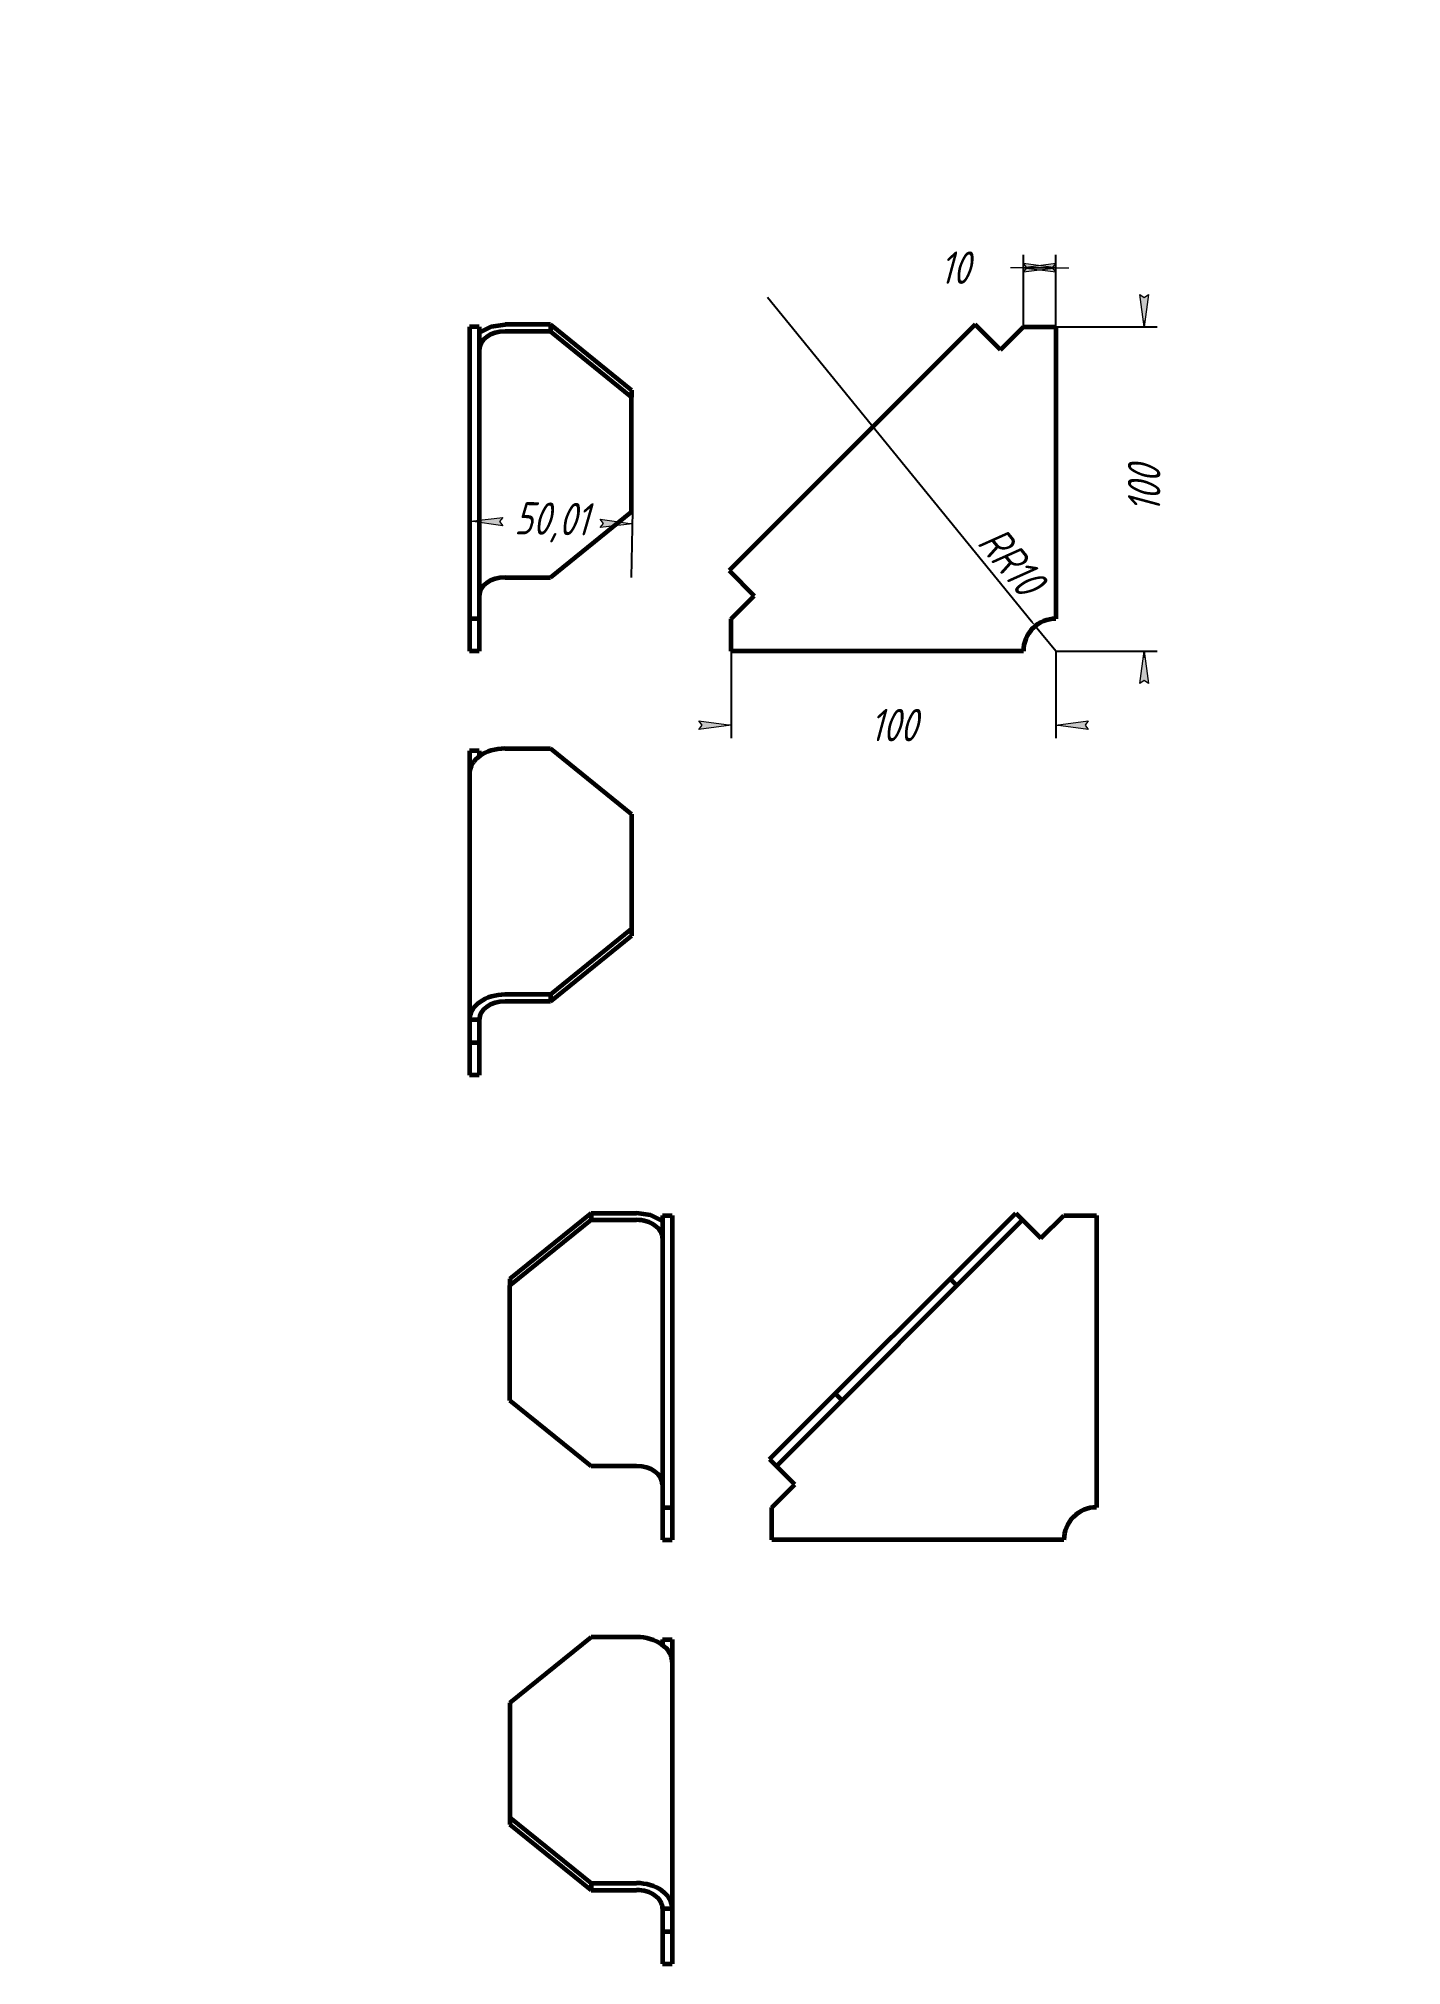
# Model space of a CAD drawing. Header units: millimetres. Extents: x 0 to 3150, y -266 to 488.
# Drawn here: x 2520 to 2730, y 0 to 297 of the extents above; entities that cross this region are included whole.
import ezdxf

# ---------------------------------------------------------------- set-up
doc = ezdxf.new("R2010")
doc.units = ezdxf.units.MM
doc.linetypes.add('K5LT_BASIC', pattern=[0])
doc.linetypes.add('K5LT_THIN', pattern=[0])
doc.layers.add('Системный слой', color=7, linetype='Continuous')
doc.layers.add('Системный слой (1)', color=7, linetype='Continuous', true_color=0x909090)
doc.styles.add('KDIMTEXTSTYLE', font='GOST_AU.SHX', dxfattribs={"width": 0.96, "oblique": 15, "height": 5})
doc.dimstyles.new('KDIMSTYLE (0.50)', dxfattribs={"dimtxt": 5, "dimasz": 1, "dimexe": 2, "dimexo": 0, "dimgap": 1, "dimtad": 1, "dimlfac": 2, "dimtxsty": 'KDIMTEXTSTYLE', "dimsah": 1, "dimcen": 0, "dimdle": 1, "dimadec": 0, "dimazin": 0, "dimtfac": 0.667, "dimtmove": 0, "dimatfit": 3, "dimfxl": 1, "dimtvp": 1, "dimtolj": 1, "dimtzin": 0, "dimarcsym": 0})

msp = doc.modelspace()

# ---------------------------------------------------------------- blocks, each defined once
blk = doc.blocks.new('U4')
at = {"layer": 'Системный слой (1)', "color": 5, "linetype": 'K5LT_BASIC', "lineweight": 60, "true_color": 0x0000ff}
for p, q in [((2587.888813326652, 251.7001157723364), (2589.739255344967, 252.6106088050444)), ((2589.739255344967, 252.6106088050444), (2591.888813326652, 252.9199335058546))]:
    blk.add_line(p, q, dxfattribs=at)
blk = doc.blocks.new('KDIMARROW_01')
at = {"layer": 'Системный слой'}
blk.add_hatch(color=0, dxfattribs=at).paths.add_polyline_path([(-5, -0.6582624912261956), (0, 0), (-5, 0.658262491226197), (-4.5, 5.51091059616309e-16)])
at = {"layer": 'Системный слой', "color": 0, "linetype": 'K5LT_THIN', "lineweight": 18}
for p, q in [((-4.5, 5.51091059616309e-16), (-5, 0.658262491226197)), ((-5, 0.658262491226197), (0, 0)), ((0, 0), (-5, -0.6582624912261956)), ((-5, -0.6582624912261956), (-4.5, 5.51091059616309e-16))]:
    blk.add_line(p, q, dxfattribs=at)
at = {"layer": 'Системный слой (1)', "color": 0, "linetype": 'K5LT_THIN', "lineweight": 18}
blk.add_line((0, 0), (-1, 0), dxfattribs=at)
blk = doc.blocks.new('KDIMARROW_02')
at = {"layer": 'Системный слой'}
blk.add_hatch(color=0, dxfattribs=at).paths.add_polyline_path([(4.5, -5.51091059616309e-16), (5, 0.6582624912261956), (0, 0), (5, -0.658262491226197)])
at = {"layer": 'Системный слой', "color": 0, "linetype": 'K5LT_THIN', "lineweight": 18}
for p, q in [((5, 0.6582624912261956), (0, 0)), ((0, 0), (5, -0.658262491226197)), ((0, 0), (7, -8.572527594031472e-16)), ((4.5, -5.51091059616309e-16), (5, 0.6582624912261956)), ((5, -0.658262491226197), (4.5, -5.51091059616309e-16))]:
    blk.add_line(p, q, dxfattribs=at)
at = {"layer": 'Системный слой (1)', "color": 0, "linetype": 'K5LT_THIN', "lineweight": 18}
blk.add_line((0, 0), (-1, 0), dxfattribs=at)
blk = doc.blocks.new('U5')
at = {"layer": 'Системный слой (1)', "color": 5, "linetype": 'K5LT_BASIC', "lineweight": 60, "true_color": 0x0000ff}
for p, q in [((2614.288371308338, 115.6552193101329), (2612.138813326653, 115.9645440109431)), ((2616.138813326653, 114.744726277425), (2614.288371308338, 115.6552193101329))]:
    blk.add_line(p, q, dxfattribs=at)

# ---------------------------------------------------------------- dimensions: what is measured, and where the dimension line sits
at = {"layer": 'Системный слой (1)', "color": 7}
for base, p1, p2, location, override in [((2671.742366717246, 261.6830926910596), (2676.742366717247, 252.566380115261), (2671.742366717246, 252.566380115261), (2661.186533854392, 261.6830926910596), {"dimexo": 0, "dimpost": '\\H5.0;\\W0.965;\\Q15;<>', "dimblk1": 'KDIMARROW_02', "dimblk2": 'KDIMARROW_02', "dimse1": 0, "dimse2": 0, "dimclrt": 7, "dimtolj": 1}), ((2626.742366717246, 191.1822298469241), (2676.742366717247, 202.5663801152611), (2626.742366717246, 202.5663801152611), (2651.742366717246, 191.1822298469241), {"dimexo": 0, "dimpost": '\\H5.0;\\W0.965;\\Q15;<>', "dimblk1": 'KDIMARROW_01', "dimblk2": 'KDIMARROW_01', "dimse1": 0, "dimse2": 0, "dimclrt": 7, "dimtolj": 1})]:
    msp.add_linear_dim(base=base, p1=p1, p2=p2, location=location, dimstyle='KDIMSTYLE (0.50)', override=override, dxfattribs=at).render()
for base, p1, p2, angle, location in [((2690.345767814751, 202.5663801152611), (2676.742366717247, 252.566380115261), (2676.742366717247, 202.5663801152611), 90, (2690.345767814751, 227.566380115261)), ((2611.533434225094, 222.1910201072792), (2586.388813326653, 214.368019752982), (2611.388813326653, 213.9303411459397), 358.9970169844236, (2599.033434225094, 222.4098594108004))]:
    msp.add_linear_dim(base=base, p1=p1, p2=p2, angle=angle, location=location, dimstyle='KDIMSTYLE (0.50)', override={"dimexo": 0, "dimpost": '\\H5.0;\\W0.965;\\Q15;<>', "dimblk1": 'KDIMARROW_01', "dimblk2": 'KDIMARROW_01', "dimse1": 0, "dimse2": 0, "dimclrt": 7, "dimtolj": 1}, dxfattribs=at).render()
msp.add_radius_dim(center=(2676.742366717247, 202.5663801152611), radius=5.000000000000266, location=(2667.179284400601, 214.308099548411), dimstyle='KDIMSTYLE (0.50)', override={"dimpost": '\\H5.0;\\W0.965;\\Q15;R<>', "dimblk2": 'KDIMARROW_01', "dimclrt": 7, "dimtolj": 1}, dxfattribs=at).render()

# ---------------------------------------------------------------- linework, layer by layer
at = {"layer": 'Системный слой (1)', "color": 5, "linetype": 'K5LT_BASIC', "lineweight": 60, "true_color": 0x0000ff}
for p, q in [((2586.388813326652, 252.566380115261), (2586.388813326653, 207.5663801152611)), ((2587.888813326652, 252.566380115261), (2586.388813326652, 252.566380115261)), ((2587.888813326652, 252.566380115261), (2587.888813326653, 207.5663801152611)), ((2598.888813326653, 252.9199335058539), (2591.888813326652, 252.9199335058539)), ((2611.388813326653, 242.7943021766186), (2598.888813326653, 252.9199335058539)), ((2598.888813326653, 252.9199335058539), (2598.888813326653, 251.8592733340741)), ((2664.317745514787, 252.9199335058539), (2626.388813326653, 214.9910013177195)), ((2668.206832811314, 249.0308462093284), (2664.317745514787, 252.9199335058539)), ((2668.206832811314, 249.0308462093284), (2671.742366717246, 252.566380115261)), ((2671.742366717246, 252.566380115261), (2676.742366717247, 252.566380115261)), ((2676.742366717247, 252.566380115261), (2676.742366717247, 207.5663801152611)), ((2598.888813326653, 251.8592733340741), (2591.888813326652, 251.8592733340741)), ((2611.388813326653, 241.7336420048388), (2598.888813326653, 251.8592733340741)), ((2611.388813326653, 242.7943021766186), (2611.388813326653, 241.7336420048388)), ((2611.388813326653, 224.0559724751751), (2611.388813326653, 241.7336420048388)), ((2598.888813326653, 213.9303411459397), (2611.388813326653, 224.0559724751751)), ((2591.888813326653, 213.9303411459397), (2598.888813326653, 213.9303411459397)), ((2626.388813326653, 214.9910013177195), (2630.277900623179, 211.1019140211939)), ((2626.742366717246, 207.5663801152612), (2630.277900623179, 211.1019140211939)), ((2586.388813326653, 207.5663801152611), (2586.388813326653, 202.5663801152611)), ((2587.888813326653, 207.5663801152611), (2586.388813326653, 207.5663801152611)), ((2587.888813326653, 207.5663801152611), (2587.888813326653, 202.5663801152611)), ((2626.742366717246, 202.5663801152611), (2626.742366717246, 207.5663801152612)), ((2587.888813326653, 202.5663801152611), (2586.388813326653, 202.5663801152611)), ((2671.742366717246, 202.5663801152611), (2626.742366717246, 202.5663801152611)), ((2587.888813326653, 187.2128267246678), (2586.388813326653, 187.2128267246678)), ((2586.388813326653, 187.2128267246678), (2586.388813326653, 183.6772928187352)), ((2587.888813326653, 187.2128267246678), (2587.888813326653, 186.3465623817431)), ((2591.888813326653, 187.5663801152616), (2598.888813326653, 187.5663801152616)), ((2598.888813326653, 187.5663801152616), (2611.388813326653, 177.4407487860265)), ((2586.388813326653, 183.6772928187352), (2586.388813326652, 145.7483606306005)), ((2611.388813326653, 177.4407487860265), (2611.388813326653, 159.763079256363)), ((2611.388813326653, 159.763079256363), (2598.888813326653, 149.6374479271274)), ((2611.388813326653, 158.7024190845832), (2598.888813326653, 148.5767877553476)), ((2611.388813326653, 159.763079256363), (2611.388813326653, 158.7024190845832)), ((2598.888813326653, 149.6374479271274), (2591.888813326652, 149.6374479271274)), ((2598.888813326653, 148.5767877553476), (2591.888813326652, 148.5767877553476)), ((2598.888813326653, 149.6374479271274), (2598.888813326653, 148.5767877553476)), ((2586.388813326652, 145.7483606306005), (2586.388813326653, 142.2128267246678)), ((2587.888813326652, 145.7483606306005), (2586.388813326652, 145.7483606306005)), ((2587.888813326652, 145.7483606306005), (2587.888813326653, 142.2128267246678)), ((2586.388813326653, 142.2128267246678), (2586.388813326652, 137.2128267246676)), ((2587.888813326653, 142.2128267246678), (2586.388813326653, 142.2128267246678)), ((2587.888813326653, 142.2128267246678), (2587.888813326652, 137.2128267246676)), ((2587.888813326652, 137.2128267246676), (2586.388813326652, 137.2128267246676)), ((2592.638813326653, 105.8389126817071), (2605.138813326653, 115.9645440109425)), ((2605.138813326653, 115.9645440109425), (2612.138813326653, 115.9645440109425)), ((2605.138813326653, 115.9645440109425), (2605.138813326653, 114.9038838391627)), ((2660.442114185552, 105.8389126817071), (2670.567745514787, 115.9645440109425)), ((2670.567745514787, 115.9645440109425), (2671.628405686567, 114.9038838391627)), ((2592.638813326653, 104.7782525099273), (2605.138813326653, 114.9038838391627)), ((2605.138813326653, 114.9038838391627), (2612.138813326653, 114.9038838391627)), ((2616.138813326653, 115.6109906203495), (2617.638813326653, 115.6109906203495)), ((2616.138813326653, 115.6109906203495), (2616.138813326653, 70.61099062034967)), ((2617.638813326653, 115.6109906203495), (2617.638813326653, 70.61099062034967)), ((2661.502774357331, 104.7782525099273), (2671.628405686567, 114.9038838391627)), ((2671.628405686567, 114.9038838391627), (2674.456832811314, 112.075456714417)), ((2674.456832811314, 112.075456714417), (2677.992366717247, 115.6109906203495)), ((2677.992366717247, 115.6109906203495), (2682.992366717247, 115.6109906203495)), ((2682.992366717247, 115.6109906203495), (2682.992366717247, 70.61099062034967)), ((2592.638813326653, 105.8389126817071), (2592.638813326653, 104.7782525099273)), ((2592.638813326653, 87.10058298026368), (2592.638813326653, 104.7782525099273)), ((2642.764444655888, 88.16124315204348), (2660.442114185552, 105.8389126817071)), ((2643.825104827668, 87.10058298026368), (2661.502774357331, 104.7782525099273)), ((2660.442114185552, 105.8389126817071), (2661.502774357331, 104.7782525099273)), ((2605.138813326653, 76.97495165102823), (2592.638813326653, 87.10058298026368)), ((2632.638813326653, 78.03561182280805), (2642.764444655888, 88.16124315204348)), ((2633.699473498433, 76.97495165102823), (2643.825104827668, 87.10058298026368)), ((2642.764444655888, 88.16124315204348), (2643.825104827668, 87.10058298026368)), ((2632.638813326653, 78.03561182280805), (2633.699473498433, 76.97495165102823)), ((2612.138813326653, 76.97495165102823), (2605.138813326653, 76.97495165102823)), ((2636.527900623179, 74.14652452628248), (2633.699473498433, 76.97495165102823)), ((2632.992366717247, 70.61099062034972), (2636.527900623179, 74.14652452628248)), ((2616.138813326653, 70.61099062034967), (2617.638813326653, 70.61099062034967)), ((2616.138813326653, 70.61099062034967), (2616.138813326653, 65.61099062034965)), ((2617.638813326653, 70.61099062034967), (2617.638813326653, 65.61099062034964)), ((2632.992366717247, 65.61099062034967), (2632.992366717247, 70.61099062034972)), ((2616.138813326653, 65.61099062034965), (2617.638813326653, 65.61099062034964)), ((2677.992366717247, 65.61099062034965), (2632.992366717247, 65.61099062034967)), ((2605.138813326653, 50.61099062034941), (2592.638813326653, 40.48535929111426)), ((2612.138813326653, 50.61099062034941), (2605.138813326653, 50.61099062034941)), ((2616.138813326653, 50.25743722975562), (2616.138813326653, 49.39117288683087)), ((2616.138813326653, 50.25743722975562), (2617.638813326653, 50.25743722975562)), ((2617.638813326653, 50.25743722975562), (2617.638813326653, 46.72190332382297)), ((2617.638813326653, 46.72190332382297), (2617.638813326653, 8.792971135688276)), ((2592.638813326653, 40.48535929111426), (2592.638813326653, 22.80768976145077)), ((2592.638813326653, 22.80768976145077), (2605.138813326653, 12.68205843221517)), ((2592.638813326653, 22.80768976145077), (2592.638813326653, 21.747029589671)), ((2592.638813326653, 21.747029589671), (2605.138813326653, 11.6213982604354)), ((2605.138813326653, 12.68205843221517), (2612.138813326653, 12.68205843221517)), ((2605.138813326653, 12.68205843221517), (2605.138813326653, 11.6213982604354)), ((2605.138813326653, 11.6213982604354), (2612.138813326653, 11.6213982604354)), ((2616.138813326653, 8.792971135688276), (2616.138813326653, 5.257437229755624)), ((2616.138813326653, 8.792971135688276), (2617.638813326653, 8.792971135688276)), ((2617.638813326653, 8.792971135688276), (2617.638813326653, 5.257437229755624)), ((2616.138813326653, 5.257437229755624), (2617.638813326653, 5.257437229755624)), ((2616.138813326653, 5.257437229755624), (2616.138813326653, 0.2574372297553964)), ((2617.638813326653, 5.257437229755624), (2617.638813326653, 0.2574372297553964)), ((2616.138813326653, 0.2574372297553964), (2617.638813326653, 0.2574372297553964))]:
    msp.add_line(p, q, dxfattribs=at)
for centre, radius in [((2676.742366717247, 202.5663801152611), 5.000000000000004), ((2682.992366717247, 65.61099062034967), 5.000000000000012)]:
    msp.add_arc(centre, radius, 90, 180.0000000000001, dxfattribs=at)
for centre, major_axis, ratio, start_param, end_param in [((2591.888813326652, 249.0308462093287), (-4.000000000000076, 4.898587196589507e-16), 0.7071067811865472, 4.71238898038469, 6.283185307179586), ((2591.888813326653, 211.1019140211939), (-4.00000000000007, -1.94909393614372e-13), 0.7071067811865467, 4.712388980384728, 6.283185307179586), ((2591.888813326653, 183.6772928187352), (-5.500000000000017, 6.735557395310464e-16), 0.7071067811865482, 4.71238898038469, 6.283185307179586), ((2591.888813326652, 145.7483606306005), (-5.500000000000021, -1.153889753134572e-14), 0.7071067811865476, 4.712388980384677, 6.283185307179586), ((2591.888813326652, 145.7483606306007), (-4.000000000000076, 4.898587196589507e-16), 0.7071067811865472, 4.71238898038469, 6.283185307179586), ((2612.138813326653, 112.0754567144173), (-4.000000000000076, 4.898587196589507e-16), 0.7071067811865472, 3.141592653589765, 4.71238898038469), ((2612.138813326653, 74.14652452628249), (4.00000000000007, -1.999316834521494e-13), 0.7071067811865467, 0, 1.570796326794858), ((2612.138813326653, 46.72190332382297), (-5.500000000000017, 6.735557395310464e-16), 0.7071067811865482, 3.141592653589782, 4.71238898038469), ((2612.138813326653, 8.792971135688276), (5.500000000000021, -1.600205540411422e-14), 0.7071067811865476, 0, 1.570796326794909), ((2612.138813326653, 8.792971135688504), (-4.000000000000076, 4.898587196589507e-16), 0.7071067811865472, 3.141592653589765, 4.71238898038469)]:
    msp.add_ellipse(centre, major_axis=major_axis, ratio=ratio, start_param=start_param, end_param=end_param, dxfattribs=at)

# ---------------------------------------------------------------- block references
at = {"layer": 'Системный слой (1)'}
for name in ['U4', 'U5']:
    msp.add_blockref(name, (0, 0), dxfattribs=at)

msp.set_redraw_order([(e.dxf.handle, doc.entitydb.next_handle()) for e in msp.query("TEXT MTEXT ATTDEF DIMENSION ARC_DIMENSION")])  # texts and dimensions are drawn at this point

doc.saveas('drawing.dxf')
